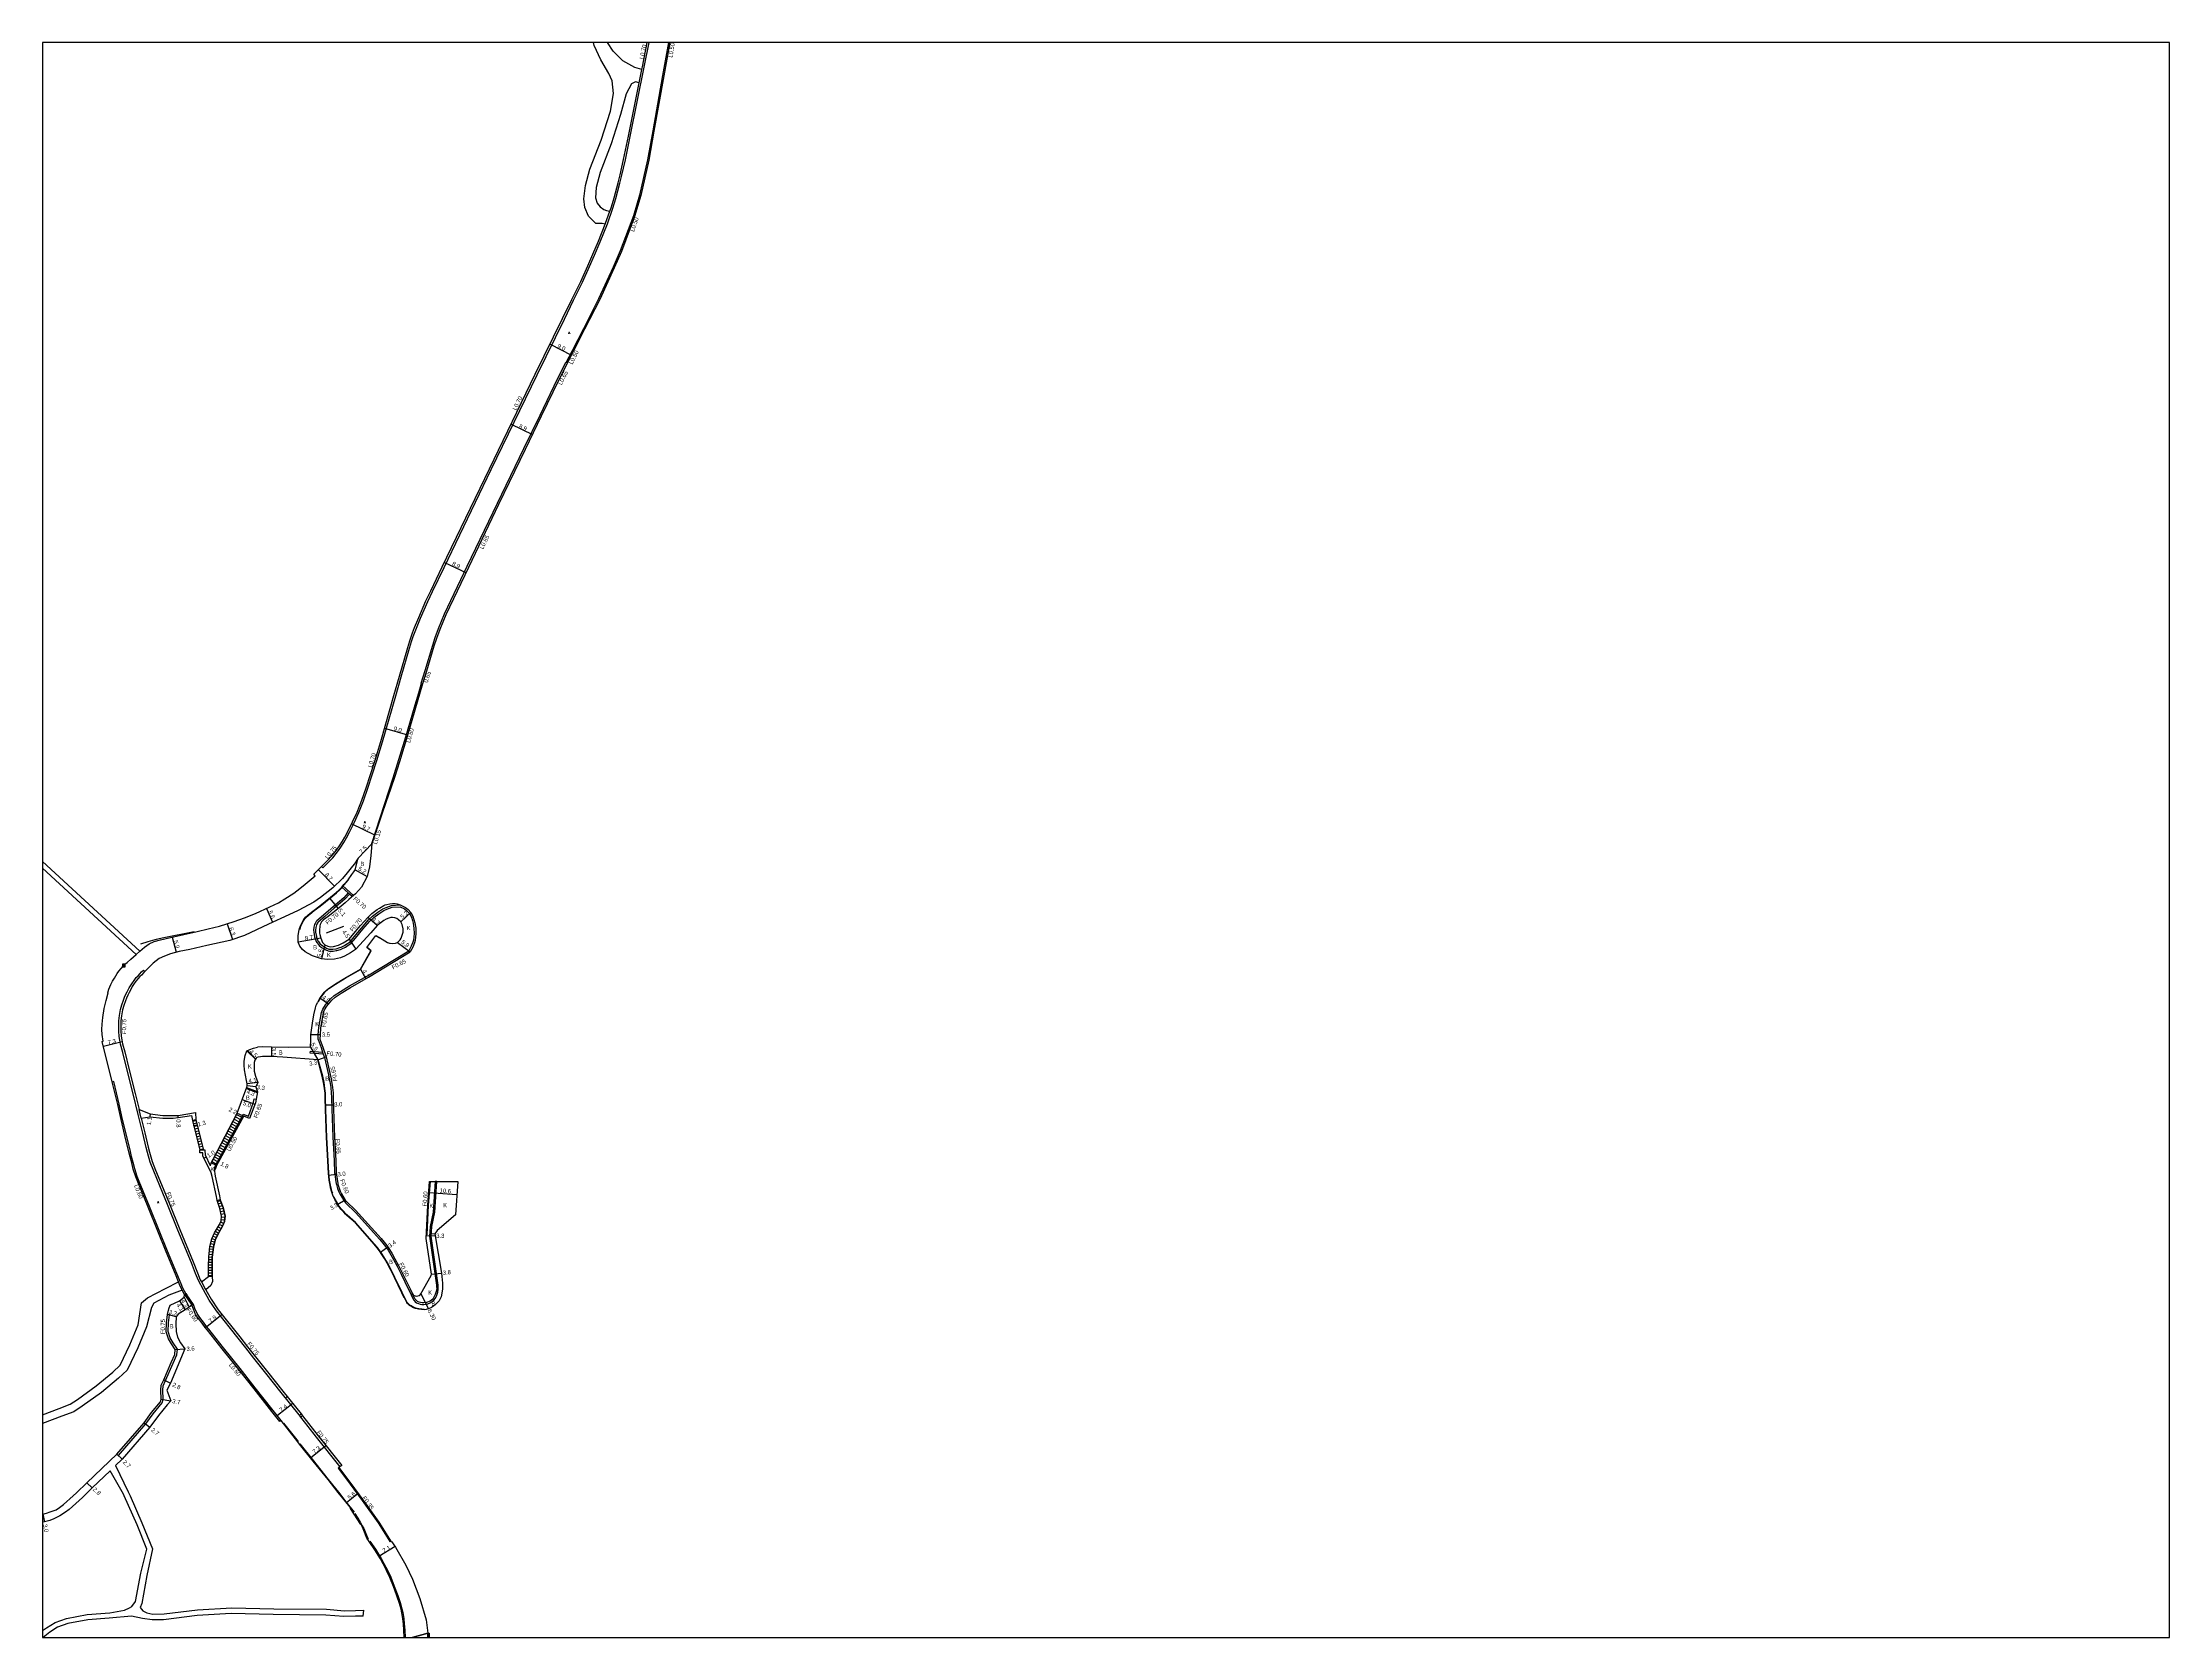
# Model space of a CAD drawing. Header units: metres. Extents: x -14400 to -12000, y -90000 to -87000.
# Drawn here: x -12800 to -12000, y -90000 to -89400 of the extents above; entities that cross this region are included whole.
import ezdxf

# ---------------------------------------------------------------- set-up
doc = ezdxf.new("R2010")
doc.units = ezdxf.units.M
doc.header["$LTSCALE"] = 2.5
for name, color, linetype in [('その他', 7, 'Continuous'), ('側溝・桝', 7, 'Continuous'), ('図郭', 7, 'Continuous'), ('幅員', 7, 'Continuous'), ('歩道・分離帯・安全施設', 7, 'Continuous'), ('舗装', 7, 'Continuous'), ('道路', 7, 'Continuous')]:
    doc.layers.add(name, color=color, linetype=linetype)
doc.styles.get("Standard").update_dxf_attribs({"font": ''})
doc.styles.add('YOKO_DECO', font='txt.shx', dxfattribs={"bigfont": 'extfont.shx'})
doc.styles.get('Standard').set_extended_font_data('@MS PGothic')

# ---------------------------------------------------------------- blocks, each defined once
blk = doc.blocks.new('910910')
blk.add_lwpolyline([(1, -1), (1, 1), (-1, 1), (-1, -1)], close=True)
for points in [[(-0.8, 0.8), (0.8, -0.8)], [(-0.8, -0.8), (0.8, 0.8)]]:
    blk.add_lwpolyline(points)

msp = doc.modelspace()

# ---------------------------------------------------------------- linework, layer by layer
at = {"layer": 'その他'}
for points in [[(-12742.39, -89805.26), (-12743.65, -89805.58)], [(-12743.65, -89805.58), (-12740.83, -89816.68)], [(-12743.6, -89805.8), (-12742.34, -89805.48)], [(-12743.35, -89806.77), (-12742.09, -89806.45)], [(-12743.1, -89807.74), (-12741.84, -89807.42)], [(-12742.39, -89805.26), (-12739.5, -89816.65)], [(-12726.76, -89802.72), (-12735.82, -89820.07), (-12736.54, -89821.45)], [(-12724.78, -89803.68), (-12734.22, -89820.91), (-12734.9, -89822.17)], [(-12729.34, -89807.65), (-12727.49, -89808.62)], [(-12728.87, -89806.77), (-12727.01, -89807.74)], [(-12728.41, -89805.88), (-12726.53, -89806.86)], [(-12727.95, -89804.99), (-12726.05, -89805.99)], [(-12727.48, -89804.11), (-12725.56, -89805.11)], [(-12727.02, -89803.22), (-12725.08, -89804.23)], [(-12726.76, -89802.72), (-12724.78, -89803.68)], [(-12742.86, -89808.71), (-12741.6, -89808.39)], [(-12742.61, -89809.68), (-12741.35, -89809.36)], [(-12742.37, -89810.64), (-12741.11, -89810.32)], [(-12742.12, -89811.61), (-12740.86, -89811.29)], [(-12741.87, -89812.58), (-12740.61, -89812.26)], [(-12741.63, -89813.55), (-12740.37, -89813.23)], [(-12741.38, -89814.52), (-12740.12, -89814.2)], [(-12741.14, -89815.49), (-12739.88, -89815.17)], [(-12733.5, -89815.63), (-12731.81, -89816.51)], [(-12733.04, -89814.75), (-12731.33, -89815.63)], [(-12732.57, -89813.86), (-12730.85, -89814.76)], [(-12732.11, -89812.97), (-12730.37, -89813.88)], [(-12731.65, -89812.09), (-12729.89, -89813)], [(-12731.19, -89811.2), (-12729.41, -89812.13)], [(-12730.72, -89810.31), (-12728.93, -89811.25)], [(-12730.26, -89809.43), (-12728.45, -89810.37)], [(-12729.8, -89808.54), (-12727.97, -89809.49)], [(-12740.89, -89816.46), (-12739.63, -89816.14)], [(-12739.5, -89816.65), (-12740.83, -89816.68)], [(-12736.54, -89821.45), (-12734.9, -89822.17)], [(-12736.27, -89820.95), (-12734.69, -89821.78)], [(-12735.81, -89820.06), (-12734.22, -89820.9)], [(-12735.35, -89819.18), (-12733.74, -89820.02)], [(-12734.89, -89818.29), (-12733.25, -89819.14)], [(-12734.42, -89817.4), (-12732.77, -89818.27)], [(-12733.96, -89816.52), (-12732.29, -89817.39)], [(-12737.57, -89864.17), (-12737.52, -89860.29), (-12737.47, -89856.88), (-12737.02, -89852.91), (-12736.29, -89850.08), (-12735.3, -89847.8), (-12733.45, -89844.68), (-12732.82, -89843.25), (-12732.7, -89841.56), (-12733.29, -89838.68), (-12734.31, -89835.58)], [(-12736.25, -89864.19), (-12736.2, -89860.3), (-12736.15, -89856.96), (-12735.71, -89853.15), (-12735.04, -89850.51), (-12734.12, -89848.41), (-12732.28, -89845.29), (-12731.51, -89843.57), (-12731.37, -89841.47), (-12732.02, -89838.3), (-12733.18, -89835.33)], [(-12733.18, -89835.33), (-12734.31, -89835.58)], [(-12734.19, -89835.95), (-12733.08, -89835.59)], [(-12733.88, -89836.9), (-12732.71, -89836.52)], [(-12733.56, -89837.85), (-12732.35, -89837.45)], [(-12733.27, -89838.81), (-12731.97, -89838.54)], [(-12733.07, -89839.79), (-12731.77, -89839.52)], [(-12734.94, -89847.2), (-12733.81, -89847.87)], [(-12734.43, -89846.34), (-12733.3, -89847.01)], [(-12733.93, -89845.48), (-12732.79, -89846.15)], [(-12733.43, -89844.62), (-12732.22, -89845.15)], [(-12733.02, -89843.7), (-12731.81, -89844.24)], [(-12732.87, -89840.77), (-12731.57, -89840.5)], [(-12732.78, -89842.75), (-12731.46, -89842.83)], [(-12732.72, -89841.75), (-12731.4, -89841.84)], [(-12737.35, -89855.79), (-12736.03, -89855.94)], [(-12737.23, -89854.79), (-12735.92, -89854.94)], [(-12737.12, -89853.8), (-12735.81, -89853.95)], [(-12736.99, -89852.81), (-12735.71, -89853.14)], [(-12736.74, -89851.84), (-12735.46, -89852.17)], [(-12736.49, -89850.87), (-12735.21, -89851.2)], [(-12736.22, -89849.91), (-12735.01, -89850.44)], [(-12735.82, -89849), (-12734.61, -89849.53)], [(-12735.42, -89848.08), (-12734.21, -89848.61)], [(-12737.57, -89863.78), (-12736.24, -89863.8)], [(-12737.55, -89862.78), (-12736.23, -89862.8)], [(-12737.54, -89861.78), (-12736.22, -89861.8)], [(-12737.53, -89860.78), (-12736.21, -89860.8)], [(-12737.52, -89859.78), (-12736.19, -89859.8)], [(-12737.5, -89858.78), (-12736.18, -89858.8)], [(-12737.49, -89857.78), (-12736.16, -89857.8)], [(-12737.46, -89856.78), (-12736.15, -89856.93)], [(-12736.25, -89864.19), (-12737.57, -89864.17)]]:
    msp.add_lwpolyline(points, dxfattribs=at)
at = {"layer": '側溝・桝'}
for points in [[(-12695.05, -89709.95), (-12694.51, -89710.48), (-12692.16, -89708.12), (-12690.85, -89706.72), (-12689.51, -89705.09), (-12688.62, -89703.93), (-12687.77, -89702.69), (-12686.65, -89700.89), (-12685.69, -89699.18), (-12684.54, -89697.05), (-12682.83, -89693.56), (-12681.06, -89689.7), (-12679.3, -89685.22), (-12677.59, -89680.53), (-12675.97, -89675.52), (-12674.24, -89670.13), (-12672.13, -89663.1), (-12667.15, -89645.8), (-12665.06, -89638.57), (-12661.94, -89627.84), (-12661.2, -89625.32), (-12660.57, -89623.45), (-12660.15, -89622.24), (-12659.4, -89620.28), (-12657.84, -89616.58), (-12655.13, -89610.3), (-12653.32, -89606.52), (-12648.98, -89597.52), (-12631.26, -89560.62), (-12614, -89524.98), (-12603.72, -89504.04), (-12600.23, -89496.91), (-12596.95, -89490.2), (-12594.22, -89484.26), (-12592.36, -89479.94), (-12590.24, -89474.92), (-12587.56, -89468.17), (-12585.5, -89462.36), (-12584.35, -89458.66), (-12582.8, -89452.91), (-12582.06, -89449.94), (-12580.79, -89444.14), (-12578.95, -89435.36), (-12573.69, -89409.29), (-12571.82, -89400)], [(-12564.5, -89400), (-12566.78, -89412.45), (-12570.48, -89433.21), (-12572.41, -89444.1), (-12575.44, -89457.39), (-12577.78, -89465.23), (-12582.7, -89478.36), (-12585.42, -89484.52), (-12590.87, -89496.48), (-12596.54, -89507.67), (-12600.83, -89516.03), (-12603.12, -89520.53), (-12603.25, -89520.46), (-12606.38, -89526.63), (-12613, -89540.31), (-12619.06, -89552.85), (-12629.05, -89573.47), (-12640.41, -89597.15), (-12648.91, -89615.01), (-12651.19, -89620.52), (-12652.44, -89623.93), (-12653.37, -89626.87), (-12656.24, -89636.3), (-12657.68, -89641.1), (-12657.55, -89641.14), (-12658.61, -89644.71), (-12660, -89649.3), (-12663.5, -89661.33), (-12668.23, -89676.74), (-12676.25, -89701.46), (-12676.1, -89701.5)], [(-12575.58, -89415.18), (-12574.57, -89410.18)], [(-12588.38, -89468.35), (-12588.22, -89467.96), (-12586.62, -89463.43)], [(-12683.55, -89721.28), (-12684.58, -89720.36), (-12685.06, -89719.92), (-12687.48, -89717.75)], [(-12683.01, -89720.82), (-12687.03, -89717.2)], [(-12682.29, -89736.91), (-12679.53, -89733.58), (-12676.89, -89730.58), (-12675.41, -89729.2), (-12673.47, -89727.73), (-12671.61, -89726.52), (-12670.51, -89726.04), (-12669.49, -89725.61), (-12668.55, -89725.3), (-12665.54, -89725.1), (-12665.47, -89725.13), (-12663.88, -89725.94), (-12662.95, -89726.64), (-12662.02, -89727.62), (-12661.27, -89729.05), (-12660.88, -89730.26), (-12660.64, -89731.31), (-12660.3, -89733.23), (-12660.2, -89735.15), (-12660.52, -89737.67)], [(-12693.23, -89734.92), (-12686.65, -89732.39)], [(-12691.68, -89759.81), (-12690.27, -89758.56), (-12687.98, -89757.04), (-12684.51, -89754.9), (-12677.77, -89751.1), (-12662.23, -89741.64)], [(-12660.52, -89737.67), (-12660.75, -89738.49), (-12661.36, -89739.99), (-12662.23, -89741.64)], [(-12703.38, -89916.4), (-12703.49, -89916.26), (-12710.24, -89907.8), (-12716.04, -89900.56), (-12720.55, -89894.91), (-12723.54, -89891.1), (-12726.45, -89887.44), (-12734.62, -89877.15), (-12737.27, -89873.15), (-12739.52, -89869.25), (-12741.36, -89865.74), (-12742.43, -89863.11), (-12744.03, -89859.03), (-12749.13, -89846.79), (-12752.98, -89837.1), (-12754.74, -89832.91), (-12758.17, -89824.55), (-12759.5, -89821.19), (-12760.57, -89817.6), (-12761.01, -89815.72), (-12762.33, -89810.34), (-12764.04, -89803.23), (-12765.97, -89795.5), (-12768.19, -89786.64), (-12769.82, -89779.92), (-12770.63, -89776.83), (-12770.92, -89775.35), (-12771.14, -89773.87), (-12771.3, -89771.89), (-12771.33, -89769.78), (-12771.28, -89768.04), (-12771.07, -89766.01), (-12770.68, -89763.72), (-12770.17, -89761.97), (-12769.57, -89760.2), (-12769.13, -89759.15), (-12768.61, -89758.02), (-12768.16, -89757.1), (-12767.4, -89755.63), (-12766.95, -89754.85), (-12766.46, -89754.1), (-12765.57, -89752.84), (-12764.73, -89751.77), (-12764.09, -89751.06), (-12763.42, -89750.35), (-12762.72, -89749.65), (-12761.98, -89748.91), (-12761.46, -89749.42)], [(-12696.29, -89775.01), (-12696.27, -89773.25), (-12696.09, -89770.53), (-12695.07, -89764.95)], [(-12696.29, -89775.01), (-12695.23, -89778.09), (-12694.66, -89779.8), (-12694.42, -89780.52), (-12694, -89781.76), (-12692.49, -89788.31), (-12692.14, -89789.99), (-12691.97, -89790.8), (-12691.59, -89793.15), (-12691.38, -89795.12), (-12691.31, -89796.92), (-12691.25, -89801.28), (-12690.85, -89811.83), (-12690.37, -89820.59), (-12690.16, -89825.2), (-12690.11, -89825.62), (-12690.06, -89825.61), (-12689.81, -89827.67), (-12689.52, -89829.38), (-12689.45, -89829.66), (-12689.03, -89831.13), (-12688.58, -89832.31), (-12688.07, -89833.35), (-12686.6, -89835.79), (-12686.02, -89836.51), (-12682.28, -89840.19), (-12673.09, -89850.28), (-12671.97, -89851.66), (-12671, -89852.96), (-12670.01, -89854.35), (-12668.98, -89856.02), (-12667.96, -89857.79), (-12666.67, -89860.3), (-12665.14, -89863.38), (-12662.32, -89869.08), (-12661.4, -89871.01), (-12661.36, -89871.09), (-12660.44, -89872.93), (-12660.2, -89873.28), (-12659.79, -89873.72), (-12659.31, -89874.08), (-12658.54, -89874.42), (-12657.94, -89874.59), (-12657.32, -89874.69), (-12656.57, -89874.75), (-12655.38, -89874.57), (-12653.95, -89873.97), (-12652.83, -89873.17), (-12652.24, -89872.34), (-12651.72, -89871.23), (-12651.34, -89870.05), (-12651.15, -89869.02), (-12651.17, -89867.81), (-12651.22, -89867.44), (-12653.8, -89849.01), (-12653.75, -89847.46), (-12653.58, -89845.44), (-12652.47, -89840.05), (-12651.75, -89828.45), (-12652.36, -89828.45), (-12653.06, -89839.97), (-12654.18, -89845.35), (-12654.35, -89847.42), (-12654.4, -89849.05), (-12651.82, -89867.53), (-12651.77, -89867.92), (-12651.75, -89868.97), (-12651.93, -89869.91), (-12652.28, -89871.01), (-12652.76, -89872.04), (-12653.26, -89872.74), (-12654.24, -89873.44), (-12655.54, -89873.99), (-12656.59, -89874.14), (-12657.22, -89874.1), (-12657.8, -89874), (-12658.33, -89873.85), (-12659, -89873.56), (-12659.39, -89873.27), (-12659.73, -89872.91), (-12659.93, -89872.62), (-12660.85, -89870.76)], [(-12694.42, -89780.52), (-12699.3, -89780.15), (-12699.25, -89779.45), (-12694.66, -89779.8)], [(-12746.07, -89870.61), (-12747.18, -89868.6), (-12747.89, -89866.99), (-12749.49, -89863.13), (-12752.94, -89854.65), (-12756.1, -89846.93), (-12759.76, -89837.93), (-12763.62, -89828.43), (-12764.36, -89826.57), (-12765.29, -89823.71), (-12765.86, -89821.26), (-12766.49, -89819.04), (-12766.95, -89817.13), (-12768.42, -89810.99), (-12769.88, -89805.09), (-12771.16, -89799.32), (-12773.23, -89790.91), (-12773.82, -89791.05)], [(-12724.78, -89803.68), (-12724.53, -89803.08), (-12722.57, -89803.93), (-12720.59, -89798.65), (-12720.35, -89797.43), (-12719.71, -89797.55)], [(-12762.9, -89804.65), (-12763.69, -89801.43)], [(-12735.4, -89823.69), (-12734.93, -89823.85), (-12734.44, -89822.37), (-12733.78, -89821.15), (-12724.32, -89803.88)], [(-12747.47, -89869.31), (-12747.72, -89868.86), (-12748.44, -89867.23), (-12748.85, -89866.24)], [(-12746.26, -89871.39), (-12743.81, -89874.99), (-12743.28, -89874.68), (-12745.77, -89871.06)], [(-12740.25, -89866.19), (-12738.84, -89868.88), (-12738.61, -89869.27)], [(-12772, -89931.02), (-12771.47, -89931.56), (-12761.16, -89919.69), (-12758.38, -89915.86), (-12754.98, -89911.77), (-12754.61, -89910.4), (-12754.79, -89906.93), (-12754.59, -89905.32), (-12753.73, -89903.34), (-12750.9, -89896.85), (-12749.47, -89893.7), (-12749.29, -89891.49), (-12750.85, -89889.16), (-12751.98, -89887.29), (-12752.71, -89884.96), (-12752.66, -89881.63), (-12752.27, -89878.68), (-12753, -89878.49)], [(-12710.26, -89918.37), (-12713.22, -89914.57), (-12719.97, -89906.08), (-12725.67, -89898.87), (-12731.99, -89890.98), (-12737.47, -89884.06), (-12738.31, -89883.03), (-12739.52, -89881.44), (-12740.85, -89879.63), (-12741.88, -89878.11), (-12742.73, -89876.21), (-12743.28, -89874.68)], [(-12688.08, -89935.78), (-12696.96, -89924.67), (-12700.08, -89920.58), (-12702.79, -89917.16)], [(-12688.5, -89936.1), (-12688.77, -89936.3), (-12684.32, -89942.33), (-12679.79, -89948.46), (-12673.72, -89956.84), (-12669.37, -89963.91), (-12669.09, -89963.74)]]:
    msp.add_lwpolyline(points, dxfattribs=at)
at = {"layer": '側溝・桝', "flags": 128}
for points in [[(-12685.06, -89719.92), (-12686.73, -89721.79), (-12690.72, -89725.13), (-12694.34, -89728.26), (-12696.78, -89730.35), (-12697.07, -89730.67), (-12697.51, -89731.36), (-12697.65, -89731.73), (-12697.92, -89732.79), (-12698.04, -89733.97), (-12698, -89734.71), (-12697.7, -89736.41), (-12697.57, -89736.84), (-12697.03, -89738.18), (-12696.79, -89738.61), (-12696.2, -89739.36), (-12695.89, -89739.69), (-12695.04, -89740.41), (-12694.63, -89740.7), (-12693.49, -89741.37), (-12692.51, -89741.71), (-12692.11, -89741.77), (-12691.13, -89741.83), (-12690.7, -89741.8), (-12689.53, -89741.63), (-12689.31, -89741.57), (-12687.91, -89741.15), (-12687.38, -89740.93), (-12686.05, -89740.27), (-12685.53, -89739.96), (-12683.86, -89738.8), (-12682.28, -89736.9)], [(-12684.54, -89720.39), (-12686.25, -89722.29), (-12690.26, -89725.66), (-12693.88, -89728.79), (-12696.29, -89730.85), (-12696.51, -89731.09), (-12696.88, -89731.68), (-12696.98, -89731.95), (-12697.23, -89732.92), (-12697.33, -89733.98), (-12697.3, -89734.63), (-12697.01, -89736.25), (-12696.91, -89736.6), (-12696.4, -89737.87), (-12696.2, -89738.22), (-12695.67, -89738.9), (-12695.41, -89739.18), (-12694.61, -89739.85), (-12694.25, -89740.11), (-12693.19, -89740.73), (-12692.34, -89741.03), (-12692.04, -89741.07), (-12691.13, -89741.13), (-12690.77, -89741.1), (-12689.68, -89740.95), (-12689.51, -89740.9), (-12688.15, -89740.49), (-12687.67, -89740.29), (-12686.39, -89739.65), (-12685.91, -89739.37), (-12684.34, -89738.28), (-12682.83, -89736.46), (-12680.07, -89733.13), (-12677.39, -89730.09), (-12675.86, -89728.67), (-12673.88, -89727.16), (-12671.95, -89725.91), (-12670.78, -89725.39), (-12669.74, -89724.96), (-12668.69, -89724.6), (-12665.58, -89724.4)], [(-12695.07, -89764.95), (-12694.56, -89763.58), (-12693.63, -89762.07), (-12691.68, -89759.81)]]:
    msp.add_lwpolyline(points, dxfattribs=at)
at = {"layer": '側溝・桝'}
for points in [[(-12746.56, -89870.94), (-12746.07, -89870.61), (-12745.77, -89871.06), (-12746.26, -89871.39)], [(-12702.18, -89916.67), (-12702.79, -89917.16), (-12703.38, -89916.4), (-12702.77, -89915.92)]]:
    msp.add_lwpolyline(points, close=True, dxfattribs=at)
at = {"layer": '図郭'}
msp.add_lwpolyline([(-12800, -90000), (-12000, -90000), (-12000, -89400), (-12800, -89400)], close=True, dxfattribs=at)
at = {"layer": '幅員'}
for points in [[(-12609.12, -89513.49), (-12601.07, -89517.57)], [(-12623.78, -89543.62), (-12615.76, -89547.49)], [(-12648.81, -89595.58), (-12640.78, -89599.4)], [(-12671.36, -89657.9), (-12662.71, -89660.45)], [(-12675.01, -89698.19), (-12683.77, -89693.91)], [(-12681.32, -89706.88), (-12676.1, -89701.5)], [(-12696.23, -89711.17), (-12690.2, -89717.39)], [(-12682.41, -89711.23), (-12677.87, -89713.76)], [(-12715.79, -89725.76), (-12713.47, -89730.91)], [(-12692.09, -89721.85), (-12688.83, -89725.78)], [(-12665.29, -89730.77), (-12661.48, -89727.23)], [(-12730.55, -89731.5), (-12728.51, -89737.46)], [(-12674.15, -89732.2), (-12677.7, -89729.12)], [(-12751.23, -89736.52), (-12749.71, -89742.24)], [(-12695.31, -89736.89), (-12703.88, -89738.41)], [(-12693.79, -89739.39), (-12695.12, -89744.73)], [(-12684.64, -89737.3), (-12682.1, -89741.02)], [(-12666.47, -89738.58), (-12661.74, -89742.1)], [(-12770.02, -89775.93), (-12777.12, -89777.69)], [(-12695.62, -89773.27), (-12699.12, -89773.34)], [(-12719.96, -89782.42), (-12723.19, -89779.29)], [(-12713.88, -89777.98), (-12713.87, -89781.48)], [(-12699.19, -89777.89), (-12696.49, -89782.68)], [(-12696.49, -89782.68), (-12693.36, -89781.62)], [(-12718.99, -89791.28), (-12723.06, -89791.76)], [(-12724.86, -89797.65), (-12720.18, -89799.41)], [(-12719.19, -89794.79), (-12723.21, -89793.28)], [(-12719.78, -89792.86), (-12723.07, -89792.54)], [(-12693.62, -89799.68), (-12690.62, -89799.62)], [(-12759.58, -89803.06), (-12759.7, -89804.16)], [(-12748.98, -89804.45), (-12749.01, -89803.65)], [(-12743.16, -89807.5), (-12741.9, -89807.18)], [(-12726.76, -89802.72), (-12724.78, -89803.68)], [(-12738.39, -89819.31), (-12739.29, -89819.75)], [(-12735.82, -89820.07), (-12734.22, -89820.91)], [(-12689.42, -89825.89), (-12692.4, -89826.25)], [(-12686.11, -89835.45), (-12688.92, -89837.16)], [(-12644.14, -89833.51), (-12654.72, -89832.75)], [(-12670.13, -89853.15), (-12672.9, -89855.12)], [(-12655.6, -89848.76), (-12652.31, -89848.92)], [(-12653.72, -89863.39), (-12649.95, -89862.91)], [(-12746.79, -89871.92), (-12744.84, -89875.75)], [(-12746.56, -89870.94), (-12743.81, -89874.99)], [(-12657.71, -89870.78), (-12654.85, -89876.39)], [(-12749.8, -89879.32), (-12753, -89878.49)], [(-12748.52, -89873.33), (-12746.34, -89876.8)], [(-12732.51, -89878.58), (-12738.68, -89883.55)], [(-12750.06, -89891.69), (-12746.47, -89891.47)], [(-12754.42, -89903.04), (-12751.91, -89904.28)], [(-12755.36, -89910.32), (-12751.72, -89910.96)], [(-12708.61, -89909.84), (-12708.01, -89909.36)], [(-12761.75, -89919.23), (-12759.65, -89920.93)], [(-12705.87, -89912.04), (-12711.68, -89916.55)], [(-12699.2, -89932.38), (-12693.47, -89927.8)], [(-12699.2, -89932.38), (-12693.47, -89927.8)], [(-12772, -89931.02), (-12770.11, -89932.95)], [(-12783.31, -89941.8), (-12781.31, -89943.75)], [(-12681.32, -89945.82), (-12685.7, -89949.34)], [(-12799.92, -89953.59), (-12799.29, -89956.52)], [(-12667.41, -89965.81), (-12673.52, -89969.49)]]:
    msp.add_lwpolyline(points, dxfattribs=at)
at = {"layer": '幅員', "flags": 128}
for points in [[(-12680.46, -89748.65), (-12678.44, -89752.22)], [(-12695.7, -89759.37), (-12692.43, -89761.67)]]:
    msp.add_lwpolyline(points, dxfattribs=at)
at = {"layer": '歩道・分離帯・安全施設'}
for points in [[(-12703.27, -89733.7), (-12703.16, -89733.32), (-12702.84, -89732.38), (-12702.24, -89731.06), (-12701.61, -89729.99), (-12700.93, -89729.17), (-12700.06, -89728.39), (-12698.75, -89727.26), (-12697.77, -89726.48), (-12695.61, -89724.87), (-12691.58, -89721.64), (-12689.4, -89719.87), (-12688.26, -89718.83), (-12687.35, -89717.84), (-12686.59, -89716.89), (-12684.99, -89715.08), (-12684.8, -89714.83)], [(-12743, -89734.55), (-12754.44, -89736.81), (-12757.25, -89737.41), (-12758.67, -89737.76), (-12760.45, -89738.27), (-12763.1, -89739.15)], [(-12694.09, -89757.47), (-12692.32, -89755.9), (-12689.79, -89754.22), (-12686.22, -89752.02), (-12680.38, -89748.72), (-12676.43, -89741.68), (-12677.89, -89740.39)], [(-12674.61, -89736.01), (-12673.32, -89736.77)], [(-12694.09, -89757.47), (-12695.61, -89759.42), (-12696.38, -89761.03)], [(-12690.87, -89832.86), (-12691.14, -89832.08), (-12691.49, -89830.8), (-12691.72, -89829.84), (-12692.03, -89827.99), (-12692.35, -89825.39), (-12692.57, -89820.7), (-12693.05, -89811.93), (-12693.45, -89801.33), (-12693.51, -89796.98), (-12693.58, -89795.28), (-12693.77, -89793.44), (-12694.13, -89791.2), (-12694.63, -89788.84), (-12696.34, -89782.64)], [(-12654.26, -89828.45), (-12654.91, -89837.51), (-12655.44, -89848.55)], [(-12656.41, -89876.56), (-12657.38, -89876.53), (-12658.52, -89876.4), (-12659.03, -89876.29), (-12659.63, -89876.1), (-12660.34, -89875.83), (-12661, -89875.49), (-12661.4, -89875.24), (-12661.83, -89874.96), (-12662.36, -89874.5), (-12662.62, -89874.23), (-12662.86, -89873.93), (-12663, -89873.71), (-12663.76, -89872.23), (-12663.8, -89872.11), (-12664.7, -89870.24), (-12667.51, -89864.56), (-12669.03, -89861.49), (-12670.28, -89859.06), (-12671.25, -89857.38), (-12672.22, -89855.82), (-12673.14, -89854.52), (-12674.06, -89853.29), (-12675.12, -89851.99), (-12682.28, -89843.94), (-12685.45, -89841.17), (-12685.91, -89840.7), (-12686.61, -89839.94), (-12687.65, -89838.75), (-12688.5, -89837.57), (-12689.23, -89836.37), (-12689.82, -89835.38), (-12690.16, -89834.7), (-12690.29, -89834.38)], [(-12719.17, -89907.86), (-12713.9, -89914.48)], [(-12709.41, -89919.32), (-12703.89, -89926.28)], [(-12703.18, -89927.16), (-12698.1, -89933.57), (-12692.52, -89940.53), (-12688.68, -89945.35), (-12685.87, -89948.92), (-12682.81, -89952.91)], [(-12682.5, -89953.38), (-12681.43, -89955.1), (-12680.51, -89956.63), (-12679.78, -89957.95), (-12679.2, -89959.05), (-12678.66, -89960.24), (-12677.54, -89962.96)], [(-12676.92, -89963.71), (-12674.77, -89966.84), (-12672.64, -89970.29), (-12671.6, -89972.13), (-12670.29, -89974.67), (-12669.05, -89977.35), (-12667.72, -89980.73), (-12666.39, -89984.2), (-12665.41, -89987.17), (-12664.84, -89989.26), (-12664.51, -89990.66), (-12664.14, -89992.93), (-12663.92, -89994.84), (-12663.71, -89997.28), (-12663.6, -90000)], [(-12654.87, -90000), (-12654.9, -89998.48)]]:
    msp.add_lwpolyline(points, dxfattribs=at)
at = {"layer": '舗装'}
for points in [[(-12693.79, -89739.39), (-12695.12, -89744.73)], [(-12695.62, -89773.27), (-12699.12, -89773.34)], [(-12719.87, -89782.31), (-12722.95, -89779.19)], [(-12723.3, -89793.5), (-12719.22, -89794.98)], [(-12734.9, -89822.17), (-12736.54, -89821.45)], [(-12654.38, -89848.34), (-12654.4, -89849.05), (-12651.82, -89867.53), (-12651.77, -89867.92), (-12651.75, -89868.97), (-12651.93, -89869.91), (-12652.28, -89871.01), (-12652.76, -89872.04), (-12653.26, -89872.74), (-12654.24, -89873.44), (-12655.54, -89873.99), (-12656.59, -89874.14), (-12657.22, -89874.1), (-12657.8, -89874), (-12658.33, -89873.85), (-12659, -89873.56), (-12659.39, -89873.27), (-12659.73, -89872.91), (-12659.93, -89872.62), (-12660.85, -89870.76)], [(-12652.44, -89848.13), (-12654.38, -89848.34)], [(-12655.06, -89998.43), (-12661, -90000)]]:
    msp.add_lwpolyline(points, dxfattribs=at)
at = {"layer": '道路'}
for points in [[(-12564.01, -89400), (-12566.31, -89412.57), (-12570.02, -89433.33), (-12571.95, -89444.23), (-12574.98, -89457.54), (-12577.32, -89465.4), (-12582.25, -89478.55), (-12584.98, -89484.72), (-12590.43, -89496.69), (-12596.11, -89507.88), (-12600.4, -89516.25), (-12605.81, -89526.91), (-12612.43, -89540.58), (-12618.48, -89553.12), (-12628.48, -89573.75), (-12639.84, -89597.43), (-12648.33, -89615.27), (-12650.6, -89620.76), (-12651.85, -89624.15), (-12652.77, -89627.08), (-12655.64, -89636.51), (-12657.07, -89641.3), (-12662.87, -89661.01), (-12665.72, -89670.54), (-12667.51, -89676.06), (-12669, -89680.53), (-12670.83, -89685.84), (-12672.44, -89690.32), (-12676.1, -89701.5)], [(-12588.38, -89468.35), (-12589.56, -89468.14), (-12591.85, -89468.1), (-12594.61, -89465.32), (-12595.97, -89462.02), (-12596.38, -89458.75), (-12595.73, -89453.78), (-12594.09, -89447.65), (-12589.91, -89436.77), (-12586.42, -89425.86), (-12585.23, -89419.17), (-12585.73, -89414.41), (-12586.95, -89411.67), (-12590.01, -89406.45), (-12592.52, -89401.17), (-12592.73, -89400)], [(-12574.57, -89410.18), (-12577.27, -89409.43), (-12581.77, -89406.88), (-12585.37, -89403.27), (-12587.44, -89400)], [(-12574.57, -89410.18), (-12574.36, -89409.16), (-12572.52, -89400)], [(-12575.58, -89415.18), (-12576.96, -89414.8), (-12578.47, -89415.48), (-12580.47, -89419.34), (-12582.61, -89427.07), (-12586.15, -89438.14), (-12590.28, -89448.88), (-12591.8, -89454.55), (-12592.07, -89458.48), (-12591.33, -89460.49), (-12590.21, -89461.77), (-12588.92, -89462.83), (-12587.91, -89463.16), (-12586.62, -89463.43)], [(-12586.62, -89463.43), (-12586.16, -89462.15), (-12585.01, -89458.46), (-12583.46, -89452.74), (-12582.73, -89449.78), (-12581.46, -89443.99), (-12579.62, -89435.23), (-12575.58, -89415.18)], [(-12714.53, -89725.17), (-12711.19, -89723.58), (-12708.82, -89722.16), (-12705.5, -89719.99), (-12703.2, -89718.3), (-12701.19, -89716.67), (-12697.42, -89713.48), (-12697.91, -89712.9), (-12695.05, -89709.95), (-12692.7, -89707.59), (-12691.4, -89706.19), (-12690.05, -89704.57), (-12689.18, -89703.42), (-12688.33, -89702.18), (-12687.21, -89700.39), (-12686.34, -89698.94), (-12685.19, -89696.82), (-12683.43, -89693.22), (-12681.72, -89689.48), (-12679.96, -89685.01), (-12678.25, -89680.32), (-12676.63, -89675.31), (-12674.9, -89669.93), (-12672.79, -89662.9), (-12667.81, -89645.6), (-12665.72, -89638.37), (-12662.6, -89627.64), (-12661.86, -89625.12), (-12661.23, -89623.24), (-12660.81, -89622.03), (-12660.05, -89620.06), (-12658.49, -89616.36), (-12655.78, -89610.08), (-12653.97, -89606.29), (-12649.63, -89597.29), (-12631.92, -89560.4), (-12614.65, -89524.75), (-12604.37, -89503.81), (-12600.88, -89496.68), (-12597.56, -89489.88), (-12594.84, -89483.96), (-12592.98, -89479.65), (-12590.9, -89474.7), (-12588.38, -89468.35)], [(-12676.1, -89701.5), (-12676.46, -89705.79), (-12676.99, -89710.04), (-12677.87, -89713.76), (-12680.04, -89717.69), (-12682.29, -89720.2), (-12683.01, -89720.82), (-12684.76, -89722.33), (-12686.17, -89723.62), (-12688.47, -89725.49), (-12692.58, -89728.79), (-12694.31, -89730.08), (-12694.7, -89730.45), (-12695.05, -89730.83), (-12695.31, -89731.27), (-12695.54, -89731.85), (-12695.67, -89732.34), (-12695.76, -89732.89), (-12695.8, -89733.39), (-12695.82, -89733.85), (-12695.83, -89734.62), (-12695.79, -89735.05), (-12695.68, -89735.59), (-12695.31, -89736.89), (-12694.65, -89738.52), (-12693.79, -89739.39), (-12692.71, -89740), (-12691.68, -89740.14), (-12690.56, -89740.02), (-12688.7, -89739.59), (-12686.87, -89738.65), (-12684.64, -89737.3), (-12682.28, -89734.46), (-12680.37, -89732.16), (-12677.7, -89729.12), (-12676.18, -89727.7), (-12674.19, -89726.19), (-12673.29, -89725.61), (-12671.63, -89724.67), (-12671.08, -89724.43), (-12670.53, -89724.24), (-12669.39, -89724.01), (-12668.43, -89723.93), (-12667.38, -89723.95), (-12666.59, -89724.06), (-12665.45, -89724.45), (-12665.22, -89724.53), (-12663.54, -89725.38), (-12662.52, -89726.16), (-12661.48, -89727.23), (-12660.73, -89728.69), (-12660.3, -89729.87), (-12660, -89731.18), (-12659.65, -89733.16), (-12659.55, -89735.17), (-12659.88, -89737.8), (-12660.14, -89738.7), (-12660.77, -89740.27), (-12661.74, -89742.1)], [(-12800, -89710.64), (-12764.84, -89743.11), (-12763.36, -89741.88), (-12800, -89708.06)], [(-12800, -89708.06), (-12763.36, -89741.88)], [(-12800, -89708.06), (-12763.36, -89741.88)], [(-12800, -89710.64), (-12764.84, -89743.11)], [(-12800, -89710.64), (-12764.84, -89743.11)], [(-12681.32, -89706.88), (-12682.67, -89708.95), (-12683.4, -89709.9), (-12685.37, -89712.4), (-12687.18, -89714.47), (-12690.83, -89718), (-12695.41, -89721.69), (-12697.96, -89723.42), (-12703.82, -89726.48), (-12707.37, -89728.17), (-12715, -89731.6), (-12724, -89735.92), (-12729.61, -89737.84), (-12738.16, -89739.74), (-12744.59, -89741.14), (-12748.66, -89741.96), (-12751.9, -89742.82), (-12754.18, -89743.67), (-12756.12, -89744.63), (-12758.43, -89746.37), (-12761.94, -89749.9), (-12762.81, -89750.79), (-12763.44, -89751.41), (-12764.02, -89752.06), (-12764.86, -89753.13), (-12765.75, -89754.4), (-12766.23, -89755.14), (-12766.69, -89755.93), (-12767.45, -89757.4), (-12767.89, -89758.31), (-12768.42, -89759.44), (-12768.85, -89760.5), (-12769.43, -89762.2), (-12769.92, -89763.89), (-12770.3, -89766.12), (-12770.5, -89768.09), (-12770.55, -89769.79), (-12770.53, -89771.85), (-12770.37, -89773.78), (-12770.16, -89775.22), (-12769.88, -89776.66), (-12769.06, -89779.73), (-12767.44, -89786.46), (-12765.22, -89795.31), (-12763.69, -89801.43)], [(-12669.52, -89738.81), (-12669.25, -89738.86), (-12668.39, -89738.89), (-12667.26, -89738.81), (-12666.47, -89738.58), (-12665.54, -89737.56), (-12665.14, -89736.87), (-12664.69, -89735.75), (-12664.41, -89734.61), (-12664.39, -89733.48), (-12664.78, -89731.85), (-12665.29, -89730.77), (-12666.05, -89730), (-12666.73, -89729.57), (-12667.43, -89729.3), (-12668.35, -89729.15), (-12669.05, -89729.21), (-12669.78, -89729.4), (-12670.77, -89729.82), (-12671.64, -89730.32), (-12674.15, -89732.2), (-12676.5, -89734.98), (-12682.1, -89741.02), (-12682.28, -89741.15), (-12684.14, -89742.47), (-12686.45, -89743.73), (-12687.94, -89744.37), (-12690.17, -89744.88), (-12692.81, -89744.98), (-12695.12, -89744.73), (-12698.4, -89743.56), (-12700.03, -89742.74), (-12701.2, -89742.07), (-12702.23, -89741.2), (-12703.19, -89739.97), (-12703.88, -89738.41), (-12703.89, -89736.05), (-12703.61, -89734.39), (-12703.31, -89733.27), (-12702.98, -89732.33), (-12702.37, -89730.99), (-12701.73, -89729.9), (-12701.04, -89729.06), (-12700.16, -89728.27), (-12698.85, -89727.14), (-12697.86, -89726.36), (-12695.7, -89724.76), (-12691.68, -89721.52), (-12689.5, -89719.76), (-12688.37, -89718.72), (-12687.47, -89717.74), (-12686.7, -89716.79), (-12685.1, -89714.98), (-12683.64, -89713.02), (-12682.96, -89712.01), (-12682.41, -89711.23)], [(-12682.41, -89711.23), (-12681.32, -89706.88)], [(-12763.36, -89741.88), (-12761.59, -89740.3), (-12759.87, -89739.11), (-12758.02, -89738.21), (-12755.6, -89737.53), (-12751.91, -89736.68), (-12741.82, -89734.39), (-12737.75, -89733.45), (-12733.39, -89732.41), (-12727.96, -89730.67), (-12724.07, -89729.33), (-12719.86, -89727.67), (-12714.53, -89725.17)], [(-12694.16, -89757.4), (-12692.38, -89755.82), (-12689.84, -89754.14), (-12686.27, -89751.93), (-12680.46, -89748.65), (-12676.55, -89741.7), (-12678.03, -89740.4), (-12674.64, -89735.88), (-12673.27, -89736.68)], [(-12748.85, -89866.24), (-12750.04, -89863.36), (-12753.49, -89854.88), (-12756.66, -89847.16), (-12760.32, -89838.15), (-12764.18, -89828.65), (-12764.92, -89826.77), (-12765.87, -89823.87), (-12766.44, -89821.41), (-12767.07, -89819.2), (-12767.53, -89817.27), (-12769, -89811.14), (-12770.38, -89805.2), (-12771.74, -89799.47), (-12773.82, -89791.03), (-12777.58, -89775.82), (-12777.23, -89775.73), (-12777.63, -89773.22), (-12777.71, -89771.29), (-12777.59, -89769.28), (-12777.32, -89766.81), (-12776.85, -89763.39), (-12776.1, -89760.41), (-12775.31, -89757.53), (-12775.48, -89757.48), (-12775.03, -89756.06), (-12774.32, -89754.38), (-12773.67, -89753.08), (-12772.99, -89751.93), (-12771.91, -89750.17), (-12771.34, -89749.38), (-12770.48, -89748.32), (-12769.08, -89746.76), (-12768.23, -89746.09), (-12766.78, -89744.79), (-12764.84, -89743.11)], [(-12691.21, -89760.27), (-12689.88, -89759.08), (-12687.63, -89757.59), (-12684.18, -89755.46), (-12677.44, -89751.66), (-12661.74, -89742.1)], [(-12673.27, -89736.68), (-12670.26, -89738.51), (-12669.52, -89738.81)], [(-12694.16, -89757.4), (-12695.7, -89759.37), (-12696.47, -89760.99)], [(-12699.19, -89777.89), (-12699.13, -89775.31), (-12699.12, -89773.34), (-12698.51, -89768.91), (-12697.93, -89765.72), (-12697.32, -89763.2), (-12697.02, -89762.12), (-12696.47, -89760.99)], [(-12694.45, -89765.13), (-12695.44, -89770.61), (-12695.62, -89773.27), (-12695.64, -89774.9), (-12694.62, -89777.88), (-12693.36, -89781.62)], [(-12726.76, -89802.72), (-12723.12, -89793.04), (-12723.06, -89792.48), (-12723.06, -89791.76), (-12723.23, -89790.44), (-12724.06, -89786.47), (-12724.22, -89784.75), (-12724.1, -89783.15), (-12723.74, -89781.09), (-12723.19, -89779.29), (-12722.01, -89778.79), (-12720.71, -89778.31), (-12719.1, -89777.98)], [(-12719.7, -89782.09), (-12719.96, -89782.42), (-12720.17, -89782.87), (-12720.36, -89783.65), (-12720.44, -89784.73), (-12720.35, -89786.96), (-12719.94, -89788.86), (-12718.99, -89791.28), (-12719.78, -89792.86), (-12719.19, -89794.79), (-12719.96, -89798.83), (-12722.2, -89804.8)], [(-12714.43, -89781.45), (-12716.49, -89781.41), (-12717.24, -89781.45), (-12718.06, -89781.54), (-12718.84, -89781.7), (-12719.39, -89781.86), (-12719.7, -89782.09)], [(-12699.19, -89777.89), (-12707.38, -89778.01), (-12713.88, -89777.98), (-12717.18, -89777.8), (-12719.1, -89777.98)], [(-12696.49, -89782.68), (-12709.68, -89781.69), (-12713.87, -89781.48), (-12714.43, -89781.45)], [(-12643.78, -89828.44), (-12644.68, -89841.05), (-12651.54, -89846.92), (-12652.44, -89848.13), (-12649.95, -89862.91), (-12649.53, -89866.72), (-12649.54, -89868.88), (-12649.76, -89870.48), (-12650.11, -89871.8), (-12650.42, -89872.59), (-12650.84, -89873.33), (-12651.44, -89874.03), (-12652.14, -89874.7), (-12653.01, -89875.43), (-12653.65, -89875.85), (-12654.85, -89876.39), (-12655.69, -89876.63), (-12656.41, -89876.71), (-12657.4, -89876.68), (-12658.55, -89876.54), (-12659.06, -89876.43), (-12659.68, -89876.24), (-12660.41, -89875.96), (-12661.08, -89875.62), (-12661.48, -89875.36), (-12661.92, -89875.08), (-12662.47, -89874.61), (-12662.73, -89874.33), (-12662.98, -89874.01), (-12663.13, -89873.79), (-12663.89, -89872.29), (-12663.94, -89872.17), (-12664.84, -89870.31), (-12667.65, -89864.62), (-12669.17, -89861.56), (-12670.42, -89859.13), (-12671.38, -89857.46), (-12672.35, -89855.9), (-12673.26, -89854.61), (-12674.18, -89853.39), (-12675.23, -89852.09), (-12682.28, -89844.08), (-12685.56, -89841.28), (-12686.02, -89840.81), (-12686.72, -89840.04), (-12687.77, -89838.84), (-12688.62, -89837.66), (-12689.36, -89836.45), (-12689.95, -89835.45), (-12690.3, -89834.76), (-12690.76, -89833.64), (-12691.28, -89832.12), (-12691.63, -89830.84), (-12691.87, -89829.87), (-12692.18, -89828.01), (-12692.5, -89825.4), (-12692.72, -89820.71), (-12693.2, -89811.94), (-12693.6, -89801.34), (-12693.66, -89796.98), (-12693.73, -89795.29), (-12693.92, -89793.46), (-12694.28, -89791.23), (-12694.78, -89788.88), (-12696.49, -89782.68)], [(-12693.36, -89781.62), (-12691.86, -89788.17), (-12691.5, -89789.85), (-12691.33, -89790.68), (-12690.95, -89793.06), (-12690.73, -89795.07), (-12690.66, -89796.9), (-12690.6, -89801.26), (-12690.2, -89811.8), (-12689.73, -89820.56), (-12689.51, -89825.15), (-12689.21, -89827.58), (-12688.93, -89829.26), (-12688.87, -89829.51), (-12688.46, -89830.94), (-12688.03, -89832.07), (-12687.54, -89833.06), (-12686.11, -89835.45), (-12685.58, -89836.11), (-12682.28, -89839.31), (-12672.63, -89849.89), (-12671.5, -89851.29), (-12670.51, -89852.6), (-12669.51, -89854.02), (-12668.46, -89855.71), (-12667.43, -89857.5), (-12666.13, -89860.03), (-12664.6, -89863.11), (-12661.78, -89868.82), (-12660.85, -89870.76), (-12660.6, -89871.08), (-12660.22, -89871.39), (-12659.85, -89871.51), (-12659.45, -89871.55), (-12658.89, -89871.54), (-12658.3, -89871.38), (-12657.96, -89871.07), (-12657.71, -89870.78), (-12653.78, -89863.8), (-12653.72, -89863.39), (-12655.66, -89849.9), (-12655.06, -89837.5), (-12654.41, -89828.45)], [(-12763.69, -89801.43), (-12759.58, -89803.06)], [(-12762.9, -89804.65), (-12759.7, -89804.16)], [(-12762.9, -89804.65), (-12761.58, -89810.15), (-12760.26, -89815.53), (-12759.82, -89817.4), (-12758.77, -89820.94), (-12757.45, -89824.26), (-12754.03, -89832.62), (-12752.27, -89836.81), (-12748.42, -89846.5), (-12743.31, -89858.74), (-12741.71, -89862.83), (-12740.66, -89865.42), (-12740.25, -89866.19)], [(-12759.7, -89804.16), (-12754.75, -89804.61), (-12750.82, -89804.65), (-12748.98, -89804.45), (-12744.03, -89803.69), (-12743.65, -89805.58)], [(-12759.58, -89803.06), (-12754.74, -89803.67), (-12749.01, -89803.65), (-12742.44, -89802.49), (-12742.39, -89805.26)], [(-12743.65, -89805.58), (-12740.83, -89816.68)], [(-12742.39, -89805.26), (-12739.5, -89816.65)], [(-12736.79, -89822.58), (-12736.54, -89821.45), (-12735.82, -89820.07), (-12726.76, -89802.72)], [(-12722.2, -89804.8), (-12724.32, -89803.88), (-12724.78, -89803.68), (-12734.22, -89820.91), (-12734.9, -89822.17), (-12735.4, -89823.69)], [(-12736.59, -89825.27), (-12739.75, -89818.82), (-12739.76, -89817.65), (-12740.84, -89817.65), (-12740.83, -89816.68)], [(-12736.79, -89822.58), (-12738.75, -89818.58), (-12738.77, -89816.65), (-12739.5, -89816.65)], [(-12735.4, -89823.69), (-12735.12, -89826.42), (-12733.5, -89833.86), (-12733.18, -89835.33), (-12732.02, -89838.3), (-12731.37, -89841.47), (-12731.51, -89843.57), (-12732.28, -89845.29), (-12734.12, -89848.41), (-12735.04, -89850.51), (-12735.71, -89853.15), (-12736.15, -89856.96), (-12736.2, -89860.3), (-12736.25, -89864.19)], [(-12737.57, -89864.17), (-12737.52, -89860.29), (-12737.47, -89856.88), (-12737.02, -89852.91), (-12736.29, -89850.08), (-12735.3, -89847.8), (-12733.45, -89844.68), (-12732.82, -89843.25), (-12732.7, -89841.56), (-12733.29, -89838.68), (-12734.31, -89835.58), (-12734.63, -89834.11), (-12736.25, -89826.64), (-12736.59, -89825.27)], [(-12654.41, -89828.45), (-12643.78, -89828.44)], [(-12800, -89916.2), (-12793.77, -89913.83), (-12789.6, -89912.28), (-12786.83, -89910.43), (-12779.78, -89905.35), (-12773.53, -89900.15), (-12770.77, -89897.61), (-12767.12, -89889.96), (-12763.98, -89882.42), (-12762.84, -89874.07), (-12760.46, -89872.29), (-12753.71, -89868.72), (-12748.85, -89866.24)], [(-12747.47, -89869.31), (-12752.49, -89871.24), (-12758.14, -89874.24), (-12759.06, -89875.88), (-12760.87, -89883.19), (-12764.15, -89891.06), (-12768.13, -89899.4), (-12771.45, -89902.46), (-12777.86, -89907.79), (-12785.06, -89912.97), (-12788.23, -89915.09), (-12792.73, -89916.76), (-12800, -89919.53)], [(-12800, -89953.61), (-12799.92, -89953.59), (-12798.56, -89953.25), (-12797.08, -89952.79), (-12794.93, -89951.95), (-12793.6, -89951.1), (-12792.11, -89949.96), (-12788.52, -89946.77), (-12787.21, -89945.6), (-12783.31, -89941.8), (-12772, -89931.02), (-12761.75, -89919.23), (-12758.98, -89915.4), (-12755.66, -89911.41), (-12755.36, -89910.32), (-12755.54, -89906.91), (-12755.33, -89905.12), (-12754.42, -89903.04), (-12751.58, -89896.55), (-12750.21, -89893.51), (-12750.06, -89891.69), (-12751.48, -89889.56), (-12752.67, -89887.6), (-12753.46, -89885.07), (-12753.41, -89881.58), (-12753, -89878.49), (-12752.45, -89876.38), (-12751.95, -89875.05), (-12748.52, -89873.33), (-12746.79, -89871.92), (-12746.56, -89870.94)], [(-12746.56, -89870.94), (-12747.47, -89869.31)], [(-12740.25, -89866.19), (-12737.57, -89864.17)], [(-12736.25, -89864.19), (-12736.11, -89866.14), (-12736.72, -89867.62), (-12738.61, -89869.27)], [(-12738.61, -89869.27), (-12736.61, -89872.74), (-12734, -89876.7), (-12725.84, -89886.96), (-12722.93, -89890.62), (-12719.94, -89894.43), (-12715.43, -89900.08), (-12709.64, -89907.32), (-12702.77, -89915.92), (-12702.18, -89916.67), (-12696.35, -89924.2), (-12687.46, -89935.31), (-12688.51, -89936.09), (-12684.05, -89942.13), (-12679.52, -89948.26), (-12673.45, -89956.66), (-12668.93, -89963.98), (-12668.71, -89963.84), (-12667.25, -89966.05), (-12663.41, -89972.75), (-12660.79, -89978.02), (-12658.03, -89985.29), (-12655.66, -89993.39), (-12655.06, -89998.43), (-12655.03, -90000)], [(-12749.8, -89879.32), (-12749.88, -89881.99), (-12749.79, -89884.96), (-12749.22, -89886.98), (-12748.11, -89889.16), (-12746.47, -89891.47), (-12751.91, -89904.28), (-12753.24, -89906.96)], [(-12749, -89878.43), (-12749.8, -89879.32)], [(-12743.81, -89874.99), (-12744.84, -89875.75), (-12746.34, -89876.8), (-12749, -89878.43)], [(-12663.94, -90000), (-12664.05, -89997.3), (-12664.24, -89994.87), (-12664.48, -89992.98), (-12664.85, -89990.73), (-12665.17, -89989.34), (-12665.74, -89987.27), (-12666.71, -89984.31), (-12668.04, -89980.86), (-12669.37, -89977.48), (-12670.6, -89974.82), (-12671.9, -89972.29), (-12672.94, -89970.46), (-12675.02, -89967), (-12677.2, -89963.91), (-12678.01, -89962.65), (-12679.46, -89959.11), (-12680.12, -89957.39), (-12680.3, -89957.45), (-12684.18, -89951.48), (-12684.34, -89951.03), (-12685.98, -89949), (-12688.78, -89945.43), (-12692.62, -89940.61), (-12698.2, -89933.65), (-12703.29, -89927.24), (-12703.99, -89926.36), (-12710.26, -89918.37), (-12710.76, -89918.74), (-12713.71, -89914.95), (-12720.46, -89906.46), (-12726.15, -89899.25), (-12732.48, -89891.37), (-12737.96, -89884.45), (-12738.79, -89883.41), (-12740.02, -89881.81), (-12741.35, -89879.98), (-12742.41, -89878.44), (-12743.26, -89876.53), (-12743.81, -89874.99)], [(-12753.24, -89906.96), (-12751.72, -89910.96), (-12753.08, -89912.53), (-12756.34, -89916.48), (-12759.65, -89920.93), (-12770.11, -89932.95), (-12772.5, -89935.26)], [(-12772.5, -89935.26), (-12767.76, -89945.21), (-12767.07, -89946.77), (-12762.61, -89956.89), (-12758.65, -89966.64), (-12760.74, -89976.68), (-12762.6, -89987.25), (-12763.32, -89988.71), (-12762.27, -89989.96), (-12760.78, -89990.73), (-12758.52, -89991.26), (-12754.25, -89991.14), (-12741.66, -89989.57), (-12728.83, -89988.84), (-12713.03, -89989.18), (-12693.2, -89989.41), (-12686.42, -89989.98), (-12682.29, -89989.85), (-12679.19, -89989.76)], [(-12774.62, -89937.3), (-12781.31, -89943.75), (-12784.38, -89946.77), (-12784.96, -89947.34), (-12789.94, -89951.8), (-12791.37, -89952.92), (-12793.46, -89954.28), (-12795.79, -89955.39), (-12797.21, -89955.94), (-12799.29, -89956.52), (-12800, -89956.63)], [(-12800, -89997.41), (-12798.46, -89996.39), (-12795.23, -89994.31), (-12790.98, -89992.83), (-12783.27, -89991.41), (-12774.75, -89990.68), (-12769.15, -89989.7), (-12767.32, -89988.85), (-12766.44, -89988.4), (-12765, -89986.5), (-12762.98, -89975.87), (-12760.73, -89966.83), (-12764.45, -89957.67), (-12769.26, -89946.77), (-12769.58, -89946.03), (-12774.62, -89937.3)], [(-12679.4, -89991.93), (-12682.29, -89992.02), (-12686.63, -89992.14), (-12693.4, -89991.58), (-12713.24, -89991.35), (-12729.03, -89991.01), (-12741.86, -89991.73), (-12754.45, -89993.31), (-12758.73, -89993.42), (-12762.34, -89992.92), (-12766.52, -89991.97), (-12775, -89992.71), (-12783.01, -89993.39), (-12790.47, -89994.77), (-12794.35, -89996.12), (-12797.29, -89998.01), (-12799.75, -90000)], [(-12679.4, -89991.93), (-12679.19, -89989.76)], [(-12661, -90000), (-12655.06, -89998.43), (-12655.03, -90000)], [(-12655.03, -90000), (-12655.06, -89998.43), (-12654.56, -89998.42), (-12654.53, -90000)]]:
    msp.add_lwpolyline(points, dxfattribs=at)
at = {"layer": '道路', "flags": 128}
msp.add_lwpolyline([(-12694.45, -89765.13), (-12693.97, -89763.86), (-12693.11, -89762.45), (-12691.21, -89760.27)], dxfattribs=at)

# ---------------------------------------------------------------- block references
at = {"layer": 'その他', "xscale": 0.5, "yscale": 0.5, "zscale": 0.5}
msp.add_blockref('910910', (-12769.48, -89747.2, 272.95), dxfattribs=at)

# ---------------------------------------------------------------- texts
at = {"layer": '側溝・桝'}
for s, rotation, p in [('L0.70', 79, (-12573.91, -89406.36)), ('L0.50', 80, (-12563.12, -89405.77)), ('L0.50', 71, (-12577.53, -89471.31)), ('L0.50', 63, (-12600.74, -89521.27)), ('L0.65', 64, (-12604.73, -89528.99)), ('L0.70', 64, (-12621.88, -89538.52)), ('L0.65', 64, (-12634.28, -89590.76)), ('0.65', 73, (-12655.15, -89640.97)), ('L0.50', 74, (-12661.78, -89663.55)), ('L0.70', 71.84964, (-12676.2, -89672.87)), ('L0.75', 51, (-12692.7, -89707.3)), ('L0.15', 72, (-12674.29, -89701.76)), ('F0.70', 40.54328, (-12692.75, -89731.94)), ('F0.70', 318.03663, (-12683.28, -89722.34)), ('F0.70', 50.34113, (-12683.32, -89734.59)), ('F0.65', 28.16106, (-12668.11, -89748.75)), ('F0.75', 89, (-12768.58, -89772.99)), ('F0.65', 79.68497, (-12693.55, -89770.53)), ('F0.70', 355.64471, (-12693.26, -89781.07)), ('F0.65', 100.52786, (-12689.1, -89790.61)), ('F0.65', 70.55939, (-12719.19, -89804.79)), ('U0.50', 61.27889, (-12729.45, -89817.33)), ('F0.65', 275.12679, (-12689.88, -89812.46)), ('L0.60', 292, (-12765.62, -89830.01)), ('F0.60', 291.80789, (-12688.15, -89827.96)), ('F0.75', 292, (-12753.54, -89832.79)), ('F0.60', 86.76728, (-12655.49, -89837.87)), ('F0.60', 298.07601, (-12665.97, -89859.47)), ('F0.60', 305, (-12745.98, -89876.75)), ('F0.75', 89.19653, (-12754, -89885.88)), ('F0.75', 309, (-12723.14, -89889.62)), ('L0.60', 309, (-12730, -89897.56)), ('F0.75', 308, (-12696.97, -89922.91)), ('F0.35', 306, (-12679.88, -89947.55))]:
    msp.add_text(s, height=1.6, rotation=rotation, dxfattribs=at).set_placement(p)
at = {"layer": '幅員'}
for s, rotation, p in [('9.0', 333, (-12606.54, -89514.68)), ('8.9', 334, (-12621.07, -89544.85)), ('8.9', 335, (-12646.16, -89596.61)), ('9.0', 344, (-12668.09, -89658.74)), ('9.7', 334, (-12680.02, -89695.51)), ('7.5', 45.85275, (-12679.9, -89705.27)), ('5.2', 330.83533, (-12681.45, -89711.28)), ('8.7', 314, (-12694.01, -89713.25)), ('5.6', 294, (-12715.16, -89726.99)), ('5.1', 309.73394, (-12689, -89726.56)), ('5.2', 42.88725, (-12664.58, -89729.77)), ('6.3', 289, (-12729.89, -89733.15)), ('8.7', 10.03022, (-12701.18, -89737.83)), ('4.5', 304.30496, (-12687.41, -89734.47)), ('4.7', 319.13528, (-12676.25, -89730.17)), ('5.9', 285, (-12750.74, -89737.98)), ('5.5', 76.06634, (-12695.19, -89744.23)), ('5.9', 323.3248, (-12665.27, -89738.73)), ('4.1', 299.46581, (-12679.79, -89749.32)), ('4.0', 324.8749, (-12695, -89759.56)), ('7.3', 14, (-12775.21, -89777.02)), ('3.5', 1.13003, (-12694.92, -89774.02)), ('4.5', 315.85301, (-12722.32, -89779.82)), ('3.5', 270.23679, (-12713.78, -89778.13)), ('3.3', 12.99381, (-12699.55, -89785.02)), ('5.5', 301.57768, (-12699.19, -89776.84)), ('4.1', 7.88088, (-12722.43, -89791.47)), ('5.0', 338.60782, (-12724.78, -89799.6)), ('4.3', 339.04068, (-12723.38, -89795.25)), ('3.3', 351.38328, (-12719.53, -89793.65)), ('3.0', 4.02927, (-12690.23, -89800.35)), ('1.1', 83.77109, (-12759.25, -89807.3)), ('0.8', 272.13584, (-12749.72, -89805.1)), ('1.3', 14.2401, (-12741.43, -89807.82)), ('2.2', 334.0964, (-12730.17, -89801.94)), ('1.0', 31.14514, (-12737.56, -89819.59)), ('1.8', 332.34581, (-12733.27, -89822.31)), ('3.0', 5.27404, (-12688.99, -89826.58)), ('10.6', 354.99779, (-12650.72, -89832.6)), ('3.3', 31.30459, (-12691.35, -89839.32)), ('3.4', 38.00224, (-12669.28, -89853.51)), ('3.3', 0.41555, (-12651.91, -89849.7)), ('3.8', 7.22164, (-12649.36, -89863.65)), ('3.3', 345.52379, (-12752.62, -89878.2)), ('4.1', 302.08041, (-12749.7, -89874.88)), ('4.3', 297.00548, (-12747.98, -89873.35)), ('7.9', 39, (-12736.72, -89881.79)), ('6.30', 297.07805, (-12655.27, -89877)), ('3.6', 3.51765, (-12745.82, -89892.23)), ('2.8', 333.7453, (-12751.36, -89905.44)), ('3.7', 350.10303, (-12751.31, -89911.84)), ('7.4', 38, (-12710.15, -89915.26)), ('2.7', 320.88109, (-12759.34, -89922.21)), ('2.7', 314.49044, (-12769.94, -89934.26)), ('7.3', 39, (-12697.67, -89930.98)), ('2.8', 315.83686, (-12781.21, -89944.51)), ('5.6', 39, (-12684.46, -89948.18)), ('3.0', 282.02151, (-12799.89, -89957.57)), ('7.1', 31, (-12671.57, -89968.19))]:
    msp.add_text(s, height=1.6, rotation=rotation, dxfattribs=at).set_placement(p)
at = {"layer": '舗装', "style": 'YOKO_DECO'}
for p in [(-12602.15, -89509.64, 275.76), (-12679.04, -89693.68, 274.02), (-12756.82, -89836.58, 268.54)]:
    msp.add_text('A', height=0.75, dxfattribs=at).set_placement(p)
at = {"layer": '舗装'}
for s, p in [('B', (-12680.46, -89709.8)), ('K', (-12663.06, -89733.91)), ('B', (-12698.23, -89741.15)), ('K', (-12693.01, -89744.04)), ('K', (-12697.44, -89770.05)), ('B', (-12711.15, -89780.74)), ('K', (-12722.76, -89785.97)), ('B', (-12693.66, -89790.59)), ('B', (-12723.53, -89797.73)), ('K', (-12736.85, -89824.6)), ('K', (-12654.49, -89838.42)), ('K', (-12649.29, -89838.18)), ('B', (-12669.67, -89859.5)), ('K', (-12654.96, -89871.03)), ('B', (-12653.74, -89875.15)), ('B', (-12752.15, -89883.7))]:
    msp.add_text(s, height=1.6, dxfattribs=at).set_placement(p)

doc.saveas('drawing.dxf')
